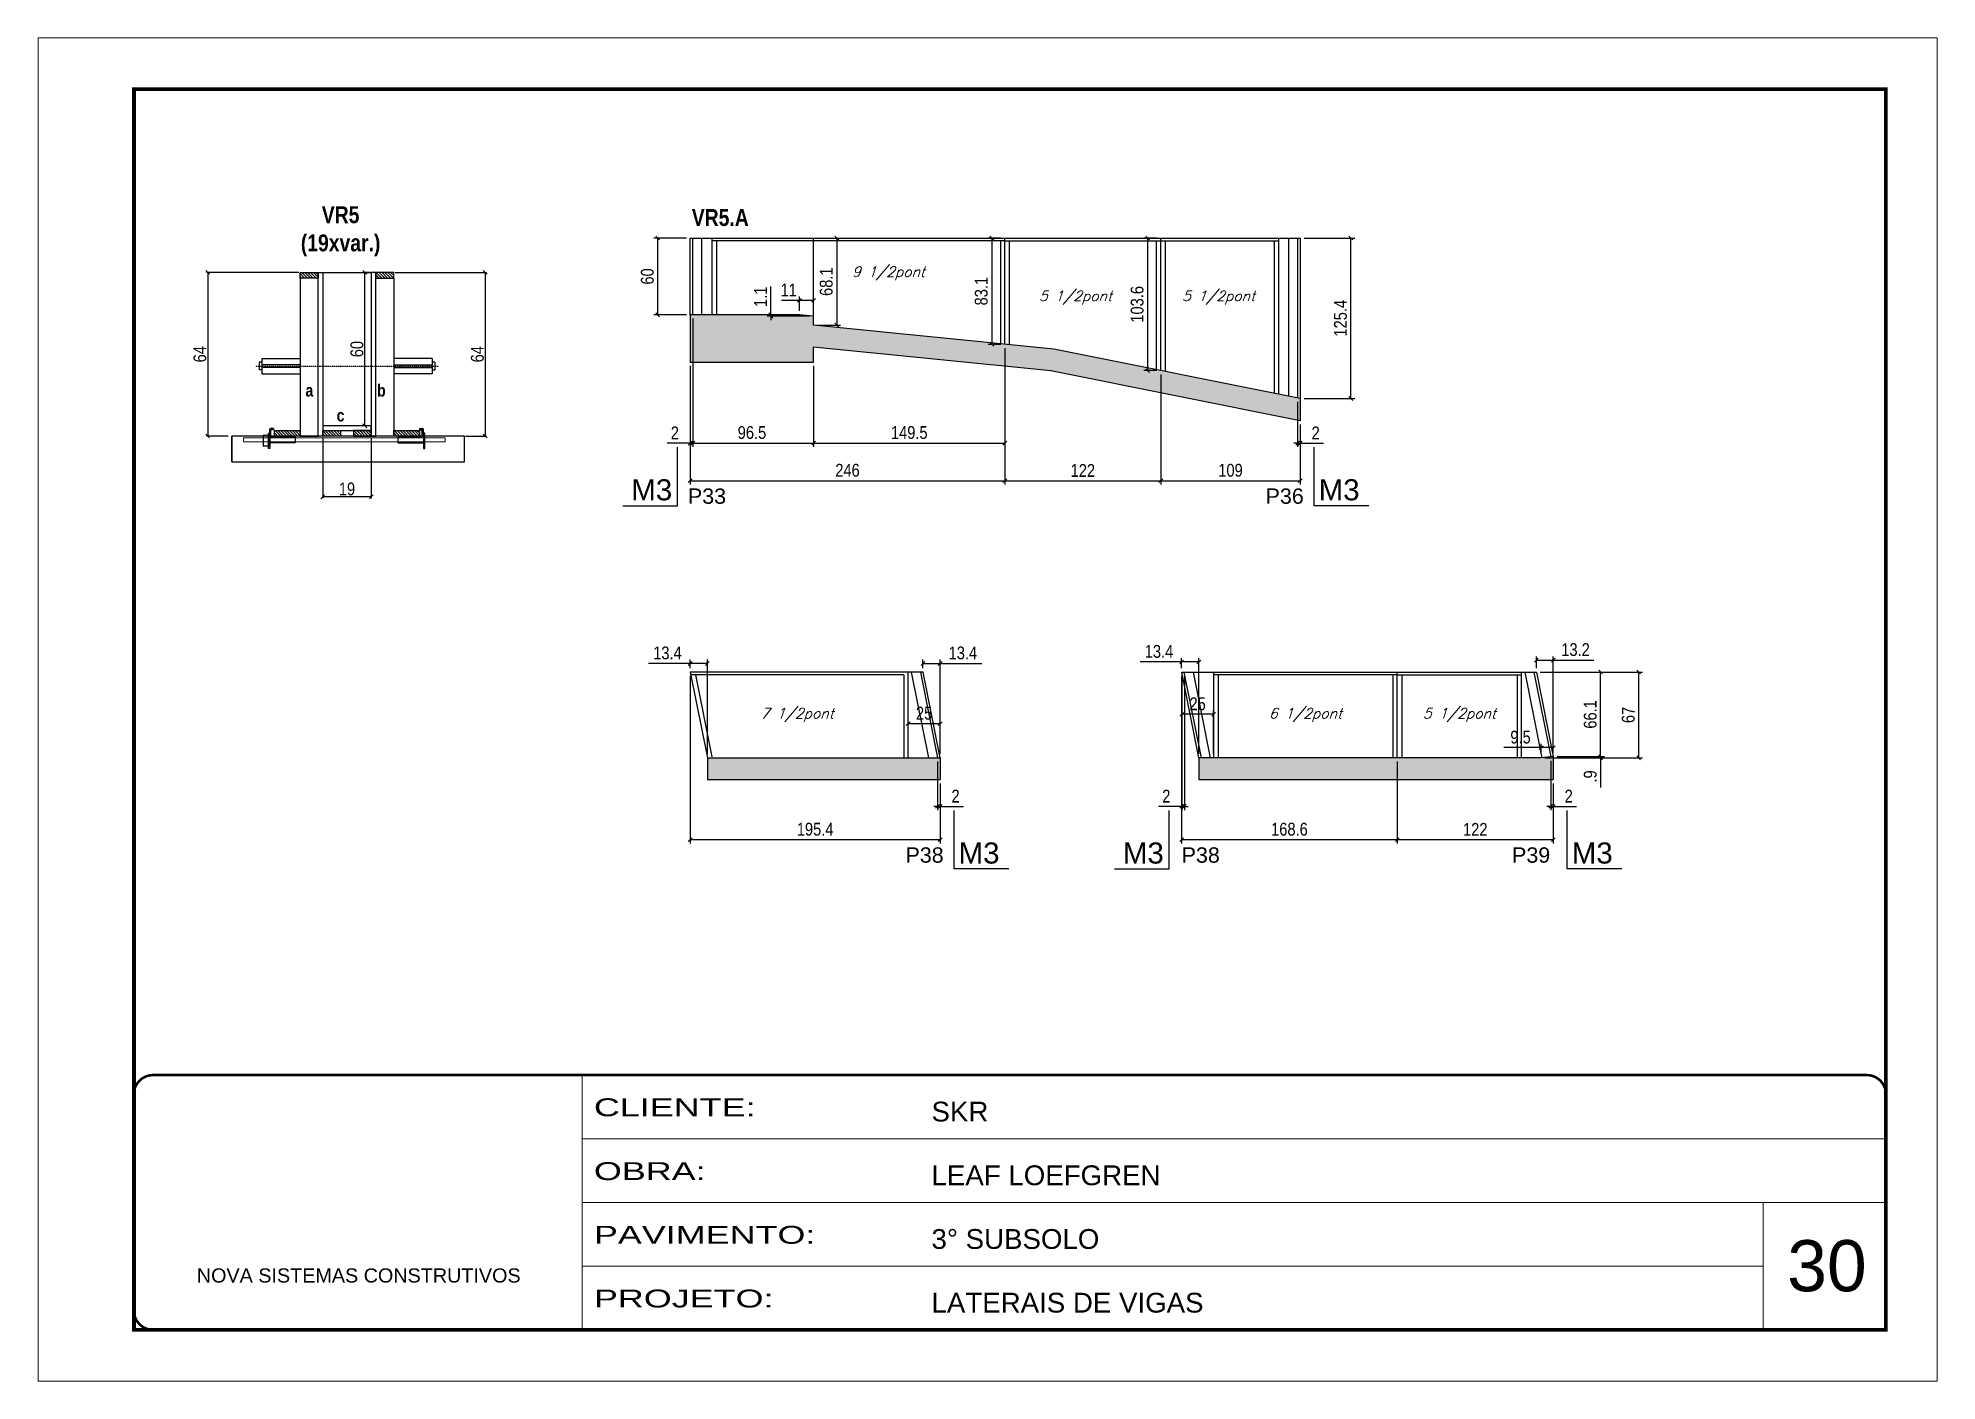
# Model space of a CAD drawing. Extents: x 3309 to 9590, y -2522 to 15424.
# Drawn here: x 4908 to 6393, y 5518 to 6568 of the extents above; entities that cross this region are included whole.
import ezdxf

# ---------------------------------------------------------------- set-up
doc = ezdxf.new("R2010")
doc.units = 0
for name, pattern in [('CONTINUO', [0]), ('DASHED', [0.75, 0.5, -0.25]), ('HIDDEN', [0.375, 0.25, -0.125])]:
    doc.linetypes.add(name, pattern=pattern)
for name, color, linetype in [('5', 5, 'Continuous'), ('barrote', 251, 'Continuous'), ('COTA', 241, 'Continuous'), ('detalhes', 4, 'Continuous'), ('NOMENCLATURA', 7, 'Continuous'), ('Painéis', 200, 'Continuous'), ('presilha', 1, 'Continuous'), ('SARR_2.2x10', 60, 'Continuous'), ('SARR_2.2x7', 40, 'Continuous'), ('SARR_3.5x7', 81, 'Continuous'), ('TENSOR', 3, 'Continuous'), ('texto', 7, 'Continuous')]:
    doc.layers.add(name, color=color, linetype=linetype)
for name, color, linetype, lineweight in [('CARIMBO', 255, 'Continuous', 9), ('CONCRETO', 251, 'Continuous', 25), ('Folhas', 255, 'Continuous', 9), ('SARRAFO DE PRESSAO', 251, 'DASHED', 9), ('SCO-___-LAJ', 2, 'Continuous', 0)]:
    doc.layers.add(name, color=color, linetype=linetype, lineweight=lineweight)
doc.styles.add('ARIAL', font='arial.ttf')
doc.styles.add('COTA TECNICA', font='techl___.ttf', dxfattribs={"height": 10})
doc.styles.add('COTA TECNICA 2X', font='techl___.ttf', dxfattribs={"height": 10})
doc.styles.add('Romans', font='romans.shx')
doc.styles.get("Standard").update_dxf_attribs({"font": 'arial.ttf'})
doc.styles.add('TECNICA', font='techb___.ttf', dxfattribs={"height": 10})
doc.styles.add('Tecnologia', font='')
doc.styles.get('Tecnologia').set_extended_font_data('Forgotten Futurist')
doc.dimstyles.new('PAINEL', dxfattribs={"dimtxt": 10, "dimasz": 3, "dimexe": 3, "dimexo": 3, "dimgap": 3, "dimtad": 1, "dimdec": 1, "dimzin": 12, "dimdsep": 46, "dimtxsty": 'COTA TECNICA', "dimblk1": 'OBLIQUE', "dimblk2": 'OBLIQUE', "dimsah": 1, "dimcen": 0.9, "dimclrd": 4, "dimclre": 4, "dimclrt": 240, "dimadec": 1, "dimazin": 3, "dimtfac": 1, "dimtdec": 1, "dimtmove": 0, "dimatfit": 3, "dimfxl": 1, "dimtolj": 1, "dimtzin": 12, "dimarcsym": 0})
doc.dimstyles.new('SECAO', dxfattribs={"dimscale": 0.333333, "dimtxt": 5, "dimasz": 9, "dimexe": 3, "dimexo": 3, "dimgap": 3, "dimtad": 1, "dimdec": 1, "dimlfac": 0.5, "dimzin": 12, "dimdsep": 46, "dimtxsty": 'COTA TECNICA 2X', "dimblk1": 'OBLIQUE', "dimblk2": 'OBLIQUE', "dimsah": 1, "dimcen": 0.9, "dimclrd": 4, "dimclre": 4, "dimclrt": 240, "dimadec": 1, "dimazin": 3, "dimtfac": 1, "dimtdec": 1, "dimtmove": 0, "dimatfit": 3, "dimfxl": 1, "dimtolj": 1, "dimtzin": 12, "dimarcsym": 0})
pattern_1 = [(135, (38366.0573, -117255.614), (-1.122532015, -1.122532015), [])]

msp = doc.modelspace()

# ---------------------------------------------------------------- texts
at = {"layer": '5', "linetype": 'Continuous'}
for s, p in [('P33', (5416.11, 6203.65)), ('P36', (5867.85, 6203.65)), ('P38', (5586.28, 5923.05)), ('P38', (5802.22, 5923.05)), ('P39', (6060.57, 5923.05))]:
    msp.add_text(s, height=12, rotation=0.00004, dxfattribs=at).set_placement(p)
at = {"layer": 'CARIMBO', "style": 'ARIAL'}
msp.add_text('30', height=40, dxfattribs=at).set_placement((6275.73, 5587.98))
at = {"layer": 'detalhes', "style": 'TECNICA'}
for s, p in [('b', (5173.02, 6287.53)), ('a', (5117.04, 6287.54)), ('c', (5141.41, 6268.03))]:
    msp.add_text(s, height=9.6, dxfattribs=at).set_placement(p)
at = {"layer": 'NOMENCLATURA', "style": 'TECNICA'}
msp.add_text('VR5.A', height=13.2, dxfattribs=at).set_placement((5419.15, 6420.86))
at = {"layer": 'NOMENCLATURA', "linetype": 'Continuous'}
for p in [(5371.83, 6206.36), (5909.33, 6206.36), (5627.76, 5922.38), (5756.22, 5922.38), (6107.25, 5922.38)]:
    msp.add_text('M3', height=16.5, dxfattribs=at).set_placement(p)
at = {"layer": 'NOMENCLATURA', "insert": (5144.52, 6436.25), "char_height": 13.2, "attachment_point": 2, "style": 'TECNICA'}
msp.add_mtext_dynamic_manual_height_columns('VR5\\P(19xvar.)', width=300.2766, gutter_width=1, heights=[0], dxfattribs=at)
at = {"layer": 'texto', "color": 2, "char_height": 8, "attachment_point": 5, "style": 'Romans'}
for s, insert in [('{\\Q19;\\C256;9 1/2pont}', (5572.91, 6383.78)), ('{\\Q19;\\C256;5 1/2pont}', (5719.16, 6364.9)), ('{\\Q19;\\C256;5 1/2pont}', (5831.02, 6364.9)), ('{\\Q19;\\C256;7 1/2pont}', (5501.52, 6038.56)), ('{\\Q19;\\C256;6 1/2pont}', (5899.02, 6038.56)), ('{\\Q19;\\C256;5 1/2pont}', (6019.41, 6038.56))]:
    msp.add_mtext(s, dxfattribs=dict(at, insert=insert))

# ---------------------------------------------------------------- blocks, each defined once
blk = doc.blocks.new('9999999999')
at = {"color": 30, "linetype": 'CONTINUO'}
for p, q in [((98564.6, 34230.2), (98564.6, 34429.4)), ((98564.6, 34379.6), (99584, 34379.6)), ((98564.6, 34329.8), (99488, 34329.8)), ((99584, 34329.8), (99488, 34329.8)), ((99488, 34329.8), (99488, 34230.2)), ((98564.6, 34280), (99488, 34280))]:
    blk.add_line(p, q, dxfattribs=at)
at = {"color": 30, "linetype": 'CONTINUO', "const_width": 2}
blk.add_lwpolyline([(99584, 34230.2), (99584, 34414.4, 0.414214), (99569, 34429.4), (98229, 34429.4, 0.414214), (98214, 34414.4), (98214, 34245.2, 0.414214), (98229, 34230.2), (99584, 34230.2)], format="xyb", dxfattribs=at)
at = {"layer": 'Folhas'}
blk.add_lwpolyline([(98139, 34190.2), (99624, 34190.2), (99624, 35240.2), (98139, 35240.2)], close=True, dxfattribs=at)
at = {"layer": 'Folhas', "color": 30, "const_width": 3}
blk.add_lwpolyline([(98214, 34230.2), (99584, 34230.2), (99584, 35200.2), (98214, 35200.2)], close=True, dxfattribs=at)
at = {"color": 7, "linetype": 'Continuous', "ltscale": 5, "style": 'ARIAL'}
for s, height, p in [('SKR', 15.48, (98837.7, 34393.1)), ('LEAF LOEFGREN', 15.483, (98837.7, 34343.3)), ('3° SUBSOLO', 15.48, (98837.7, 34293.5)), ('NOVA SISTEMAS CONSTRUTIVOS', 11.059, (98263.2, 34267.2)), ('LATERAIS DE VIGAS', 15.483, (98837.7, 34243.7))]:
    blk.add_text(s, height=height, dxfattribs=at).set_placement(p)
at = {"layer": 'Folhas', "color": 7, "style": 'Tecnologia', "width": 1.5}
for s, p in [('CLIENTE:', (98573.7, 34397.2)), ('OBRA:', (98573.7, 34347.3)), ('PAVIMENTO:', (98573.7, 34297.5)), ('PROJETO:', (98573.7, 34247.7))]:
    blk.add_text(s, height=14, dxfattribs=at).set_placement(p)
blk = doc.blocks.new('_Oblique')
at = {"color": 0, "linetype": 'ByBlock', "lineweight": -2}
blk.add_line((-0.5, -0.5), (0.5, 0.5), dxfattribs=at)
blk = doc.blocks.new('*D946')
at = {"layer": 'COTA', "color": 4, "lineweight": -2, "transparency": 16777216}
for p, q in [((5130.5, 6255.6), (5130.5, 6208.1)), ((5168.5, 6255.6), (5168.5, 6208.1)), ((5168.5, 6209.1), (5130.5, 6209.1))]:
    blk.add_line(p, q, dxfattribs=at)
at = {"layer": 'Defpoints', "color": 0, "transparency": 16777216}
for p in [(5130.5, 6256.6), (5168.5, 6256.6), (5130.5, 6209.1)]:
    blk.add_point(p, dxfattribs=at)
at = {"layer": 'COTA', "color": 4, "lineweight": -2, "transparency": 16777216, "xscale": 3, "yscale": 3, "zscale": 3, "rotation": 180}
blk.add_blockref('_Oblique', (5130.5, 6209.1), dxfattribs=at)
at = {"layer": 'COTA', "color": 4, "lineweight": -2, "transparency": 16777216, "xscale": 3, "yscale": 3, "zscale": 3}
blk.add_blockref('_Oblique', (5168.5, 6209.1), dxfattribs=at)
at = {"layer": 'COTA', "color": 240, "transparency": 16777216, "insert": (5149.5, 6215.2), "char_height": 10, "attachment_point": 5, "style": 'COTA TECNICA 2X'}
blk.add_mtext('\\A1;19', dxfattribs=at)
blk = doc.blocks.new('PRESILHA METÁLICA 1')
at = {"layer": 'presilha'}
for p, q in [((0, 13), (6, 13)), ((0, 13), (0, 0)), ((6, 0), (0, 0)), ((6, 15.5), (7.5, 15.5)), ((6, -2.5), (6, 15.5)), ((6, 13), (6, 0)), ((7.5, 10.6), (7.5, 19.9)), ((7.5, 15.5), (7.5, -2.5)), ((37.5, 4.1), (7.5, 4.1)), ((12, 21), (8.6, 21)), ((9, 11.6), (9, 18.9)), ((12, 19.5), (9.6, 19.5)), ((37.5, 11), (9.6, 11)), ((12, 21), (12, 19.5)), ((37.5, 11), (37.5, 4.1)), ((7.5, -2.5), (6, -2.5))]:
    blk.add_line(p, q, dxfattribs=at)
for centre, radius, start, end in [((8.6, 19.9), 1.14, 90, 180), ((9.6, 18.9), 0.57, 90, 180), ((9.6, 11.6), 0.57, 180, 270)]:
    blk.add_arc(centre, radius, start, end, dxfattribs=at)
blk = doc.blocks.new('PRESILHA METÁLICA 2')
at = {"layer": 'presilha'}
for p, q in [((-5.2, 23.5), (-5.2, 22)), ((-5.2, 23.5), (-1.9, 23.5)), ((-0.8, 14.6), (-0.8, 22.4)), ((-30.8, 13.5), (-30.8, 6.6)), ((-30.8, 13.5), (-2.8, 13.5)), ((-30.8, 6.6), (-0.8, 6.6)), ((-5.2, 22), (-2.8, 22)), ((-2.2, 14.1), (-2.2, 21.4)), ((0.8, 18), (-0.8, 18)), ((-0.8, 18), (-0.8, 0)), ((-0.8, 0), (0.8, 0)), ((0.8, 0), (0.8, 18))]:
    blk.add_line(p, q, dxfattribs=at)
for centre, radius, start, end in [((-1.9, 22.4), 1.14, 0, 90), ((-2.8, 21.4), 0.57, 0, 90), ((-2.8, 14.1), 0.57, 270, 0)]:
    blk.add_arc(centre, radius, start, end, dxfattribs=at)
blk = doc.blocks.new('*D947')
at = {"layer": 'COTA', "color": 4, "lineweight": -2, "transparency": 16777216}
for p, q in [((5187.1, 6384.6), (5258.6, 6384.6)), ((5257.6, 6384.6), (5257.6, 6256.6)), ((5242.3, 6256.6), (5258.6, 6256.6))]:
    blk.add_line(p, q, dxfattribs=at)
at = {"layer": 'Defpoints', "color": 0, "transparency": 16777216}
for p in [(5186.1, 6384.6), (5241.3, 6256.6), (5257.6, 6256.6)]:
    blk.add_point(p, dxfattribs=at)
at = {"layer": 'COTA', "color": 4, "lineweight": -2, "transparency": 16777216, "xscale": 3, "yscale": 3, "zscale": 3}
for p, rotation in [((5257.6, 6384.6), 90), ((5257.6, 6256.6), 270)]:
    blk.add_blockref('_Oblique', p, dxfattribs=dict(at, rotation=rotation))
at = {"layer": 'COTA', "color": 240, "transparency": 16777216, "insert": (5251.5, 6320.6), "char_height": 10, "attachment_point": 5, "rotation": 90, "style": 'COTA TECNICA 2X'}
blk.add_mtext('\\A1;64', dxfattribs=at)
blk = doc.blocks.new('*D948')
at = {"layer": 'COTA', "color": 4, "lineweight": -2, "transparency": 16777216}
for p, q in [((5111.9, 6384.6), (5039.6, 6384.6)), ((5040.6, 6384.6), (5040.6, 6256.6)), ((5056.7, 6256.6), (5039.6, 6256.6))]:
    blk.add_line(p, q, dxfattribs=at)
at = {"layer": 'Defpoints', "color": 0, "transparency": 16777216}
for p in [(5112.9, 6384.6), (5040.6, 6256.6), (5057.7, 6256.6)]:
    blk.add_point(p, dxfattribs=at)
at = {"layer": 'COTA', "color": 4, "lineweight": -2, "transparency": 16777216, "xscale": 3, "yscale": 3, "zscale": 3}
for p, rotation in [((5040.6, 6384.6), 90), ((5040.6, 6256.6), 270)]:
    blk.add_blockref('_Oblique', p, dxfattribs=dict(at, rotation=rotation))
at = {"layer": 'COTA', "color": 240, "transparency": 16777216, "insert": (5034.5, 6320.6), "char_height": 10, "attachment_point": 5, "rotation": 90, "style": 'COTA TECNICA 2X'}
blk.add_mtext('\\A1;64', dxfattribs=at)
blk = doc.blocks.new('*D949')
at = {"layer": 'COTA', "color": 4, "lineweight": -2, "transparency": 16777216}
for p, q in [((5167.5, 6384.6), (5162.4, 6384.6)), ((5163.4, 6264.6), (5163.4, 6384.6)), ((5167.5, 6264.6), (5162.4, 6264.6))]:
    blk.add_line(p, q, dxfattribs=at)
at = {"layer": 'Defpoints', "color": 0, "transparency": 16777216}
for p in [(5163.4, 6384.6), (5168.5, 6384.6), (5168.5, 6264.6)]:
    blk.add_point(p, dxfattribs=at)
at = {"layer": 'COTA', "color": 4, "lineweight": -2, "transparency": 16777216, "xscale": 3, "yscale": 3, "zscale": 3}
for p, rotation in [((5163.4, 6384.6), 90), ((5163.4, 6264.6), 270)]:
    blk.add_blockref('_Oblique', p, dxfattribs=dict(at, rotation=rotation))
at = {"layer": 'COTA', "color": 240, "transparency": 16777216, "insert": (5157.3, 6324.6), "char_height": 10, "attachment_point": 5, "rotation": 90, "style": 'COTA TECNICA 2X'}
blk.add_mtext('\\A1;60', dxfattribs=at)
blk = doc.blocks.new('*D950')
at = {"layer": 'COTA', "color": 4, "lineweight": -2, "transparency": 16777216}
for p, q in [((5417.9, 6311.4), (5417.9, 6218.7)), ((5663.9, 6325.3), (5663.9, 6218.7)), ((5417.9, 6221.7), (5663.9, 6221.7))]:
    blk.add_line(p, q, dxfattribs=at)
at = {"layer": 'Defpoints', "color": 0, "transparency": 16777216}
for p in [(5663.9, 6328.3), (5417.9, 6314.4), (5663.9, 6221.7)]:
    blk.add_point(p, dxfattribs=at)
at = {"layer": 'COTA', "color": 4, "lineweight": -2, "transparency": 16777216, "xscale": 3, "yscale": 3, "zscale": 3, "rotation": 180}
blk.add_blockref('_Oblique', (5417.9, 6221.7), dxfattribs=at)
at = {"layer": 'COTA', "color": 4, "lineweight": -2, "transparency": 16777216, "xscale": 3, "yscale": 3, "zscale": 3}
blk.add_blockref('_Oblique', (5663.9, 6221.7), dxfattribs=at)
at = {"layer": 'COTA', "color": 240, "transparency": 16777216, "insert": (5540.9, 6229.8), "char_height": 10, "attachment_point": 5, "style": 'COTA TECNICA'}
blk.add_mtext('\\A1;246', dxfattribs=at)
blk = doc.blocks.new('*D951')
at = {"layer": 'COTA', "color": 4, "lineweight": -2, "transparency": 16777216}
for p, q in [((5785.9, 6304.8), (5785.9, 6218.7)), ((5894.9, 6265.6), (5894.9, 6218.7)), ((5785.9, 6221.7), (5894.9, 6221.7))]:
    blk.add_line(p, q, dxfattribs=at)
at = {"layer": 'Defpoints', "color": 0, "transparency": 16777216}
for p in [(5785.9, 6307.8), (5894.9, 6268.6), (5894.9, 6221.7)]:
    blk.add_point(p, dxfattribs=at)
at = {"layer": 'COTA', "color": 4, "lineweight": -2, "transparency": 16777216, "xscale": 3, "yscale": 3, "zscale": 3, "rotation": 180}
blk.add_blockref('_Oblique', (5785.9, 6221.7), dxfattribs=at)
at = {"layer": 'COTA', "color": 4, "lineweight": -2, "transparency": 16777216, "xscale": 3, "yscale": 3, "zscale": 3}
blk.add_blockref('_Oblique', (5894.9, 6221.7), dxfattribs=at)
at = {"layer": 'COTA', "color": 240, "transparency": 16777216, "insert": (5840.4, 6229.8), "char_height": 10, "attachment_point": 5, "style": 'COTA TECNICA'}
blk.add_mtext('\\A1;109', dxfattribs=at)
blk = doc.blocks.new('*D952')
at = {"layer": 'COTA', "color": 4, "lineweight": -2, "transparency": 16777216}
for p, q in [((5663.9, 6325.3), (5663.9, 6218.7)), ((5785.9, 6304.8), (5785.9, 6218.7)), ((5663.9, 6221.7), (5785.9, 6221.7))]:
    blk.add_line(p, q, dxfattribs=at)
at = {"layer": 'Defpoints', "color": 0, "transparency": 16777216}
for p in [(5663.9, 6328.3), (5785.9, 6307.8), (5785.9, 6221.7)]:
    blk.add_point(p, dxfattribs=at)
at = {"layer": 'COTA', "color": 4, "lineweight": -2, "transparency": 16777216, "xscale": 3, "yscale": 3, "zscale": 3, "rotation": 180}
blk.add_blockref('_Oblique', (5663.9, 6221.7), dxfattribs=at)
at = {"layer": 'COTA', "color": 4, "lineweight": -2, "transparency": 16777216, "xscale": 3, "yscale": 3, "zscale": 3}
blk.add_blockref('_Oblique', (5785.9, 6221.7), dxfattribs=at)
at = {"layer": 'COTA', "color": 240, "transparency": 16777216, "insert": (5724.9, 6229.7), "char_height": 10, "attachment_point": 5, "style": 'COTA TECNICA'}
blk.add_mtext('\\A1;122', dxfattribs=at)
blk = doc.blocks.new('*D953')
at = {"layer": 'COTA', "color": 4, "lineweight": -2, "transparency": 16777216}
for p, q in [((5419.9, 6348.4), (5419.9, 6248.1)), ((5417.9, 6311.4), (5417.9, 6248.1)), ((5417.9, 6251.1), (5399.8, 6251.1)), ((5419.9, 6251.1), (5417.9, 6251.1)), ((5419.9, 6251.1), (5422.9, 6251.1))]:
    blk.add_line(p, q, dxfattribs=at)
at = {"layer": 'Defpoints', "color": 0, "transparency": 16777216}
for p in [(5419.9, 6351.4), (5417.9, 6314.4), (5417.9, 6251.1)]:
    blk.add_point(p, dxfattribs=at)
at = {"layer": 'COTA', "color": 4, "lineweight": -2, "transparency": 16777216, "xscale": 3, "yscale": 3, "zscale": 3}
blk.add_blockref('_Oblique', (5417.9, 6251.1), dxfattribs=at)
at = {"layer": 'COTA', "color": 4, "lineweight": -2, "transparency": 16777216, "xscale": 3, "yscale": 3, "zscale": 3, "rotation": 180}
blk.add_blockref('_Oblique', (5419.9, 6251.1), dxfattribs=at)
at = {"layer": 'COTA', "color": 240, "transparency": 16777216, "insert": (5405.9, 6259.1), "char_height": 10, "attachment_point": 5, "style": 'COTA TECNICA'}
blk.add_mtext('\\A1;2', dxfattribs=at)
blk = doc.blocks.new('*D954')
at = {"layer": 'COTA', "color": 4, "lineweight": -2, "transparency": 16777216}
for p, q in [((5417.9, 6311.4), (5417.9, 6248.1)), ((5514.4, 6311.4), (5514.4, 6248.1)), ((5417.9, 6251.1), (5514.4, 6251.1))]:
    blk.add_line(p, q, dxfattribs=at)
at = {"layer": 'Defpoints', "color": 0, "transparency": 16777216}
for p in [(5417.9, 6314.4), (5514.4, 6314.4), (5514.4, 6251.1)]:
    blk.add_point(p, dxfattribs=at)
at = {"layer": 'COTA', "color": 4, "lineweight": -2, "transparency": 16777216, "xscale": 3, "yscale": 3, "zscale": 3, "rotation": 180}
blk.add_blockref('_Oblique', (5417.9, 6251.1), dxfattribs=at)
at = {"layer": 'COTA', "color": 4, "lineweight": -2, "transparency": 16777216, "xscale": 3, "yscale": 3, "zscale": 3}
blk.add_blockref('_Oblique', (5514.4, 6251.1), dxfattribs=at)
at = {"layer": 'COTA', "color": 240, "transparency": 16777216, "insert": (5466.2, 6259.3), "char_height": 10, "attachment_point": 5, "style": 'COTA TECNICA'}
blk.add_mtext('\\A1;96.5', dxfattribs=at)
blk = doc.blocks.new('*D955')
at = {"layer": 'COTA', "color": 4, "lineweight": -2, "transparency": 16777216}
for p, q in [((5514.4, 6311.4), (5514.4, 6248.1)), ((5663.9, 6325.3), (5663.9, 6248.1)), ((5514.4, 6251.1), (5663.9, 6251.1))]:
    blk.add_line(p, q, dxfattribs=at)
at = {"layer": 'Defpoints', "color": 0, "transparency": 16777216}
for p in [(5663.9, 6328.3), (5514.4, 6314.4), (5663.9, 6251.1)]:
    blk.add_point(p, dxfattribs=at)
at = {"layer": 'COTA', "color": 4, "lineweight": -2, "transparency": 16777216, "xscale": 3, "yscale": 3, "zscale": 3, "rotation": 180}
blk.add_blockref('_Oblique', (5514.4, 6251.1), dxfattribs=at)
at = {"layer": 'COTA', "color": 4, "lineweight": -2, "transparency": 16777216, "xscale": 3, "yscale": 3, "zscale": 3}
blk.add_blockref('_Oblique', (5663.9, 6251.1), dxfattribs=at)
at = {"layer": 'COTA', "color": 240, "transparency": 16777216, "insert": (5589.2, 6259.3), "char_height": 10, "attachment_point": 5, "style": 'COTA TECNICA'}
blk.add_mtext('\\A1;149.5', dxfattribs=at)
blk = doc.blocks.new('*D956')
at = {"layer": 'COTA', "color": 4, "lineweight": -2, "transparency": 16777216}
for p, q in [((5414.9, 6411.4), (5389.5, 6411.4)), ((5392.5, 6351.4), (5392.5, 6411.4)), ((5414.9, 6351.4), (5389.5, 6351.4))]:
    blk.add_line(p, q, dxfattribs=at)
at = {"layer": 'Defpoints', "color": 0, "transparency": 16777216}
for p in [(5392.5, 6411.4), (5417.9, 6411.4), (5417.9, 6351.4)]:
    blk.add_point(p, dxfattribs=at)
at = {"layer": 'COTA', "color": 4, "lineweight": -2, "transparency": 16777216, "xscale": 3, "yscale": 3, "zscale": 3}
for p, rotation in [((5392.5, 6411.4), 90), ((5392.5, 6351.4), 270)]:
    blk.add_blockref('_Oblique', p, dxfattribs=dict(at, rotation=rotation))
at = {"layer": 'COTA', "color": 240, "transparency": 16777216, "insert": (5384.4, 6381.4), "char_height": 10, "attachment_point": 5, "rotation": 90, "style": 'COTA TECNICA'}
blk.add_mtext('\\A1;60', dxfattribs=at)
blk = doc.blocks.new('*D957')
at = {"layer": 'COTA', "color": 4, "lineweight": -2, "transparency": 16777216}
for p, q in [((5503.4, 6362.7), (5489.3, 6362.7)), ((5503.4, 6354.4), (5503.4, 6365.7)), ((5514.4, 6362.7), (5503.4, 6362.7)), ((5514.4, 6353.3), (5514.4, 6365.7))]:
    blk.add_line(p, q, dxfattribs=at)
at = {"layer": 'Defpoints', "color": 0, "transparency": 16777216}
for p in [(5503.4, 6362.7), (5503.4, 6351.4), (5514.4, 6350.3)]:
    blk.add_point(p, dxfattribs=at)
at = {"layer": 'COTA', "color": 4, "lineweight": -2, "transparency": 16777216, "xscale": 3, "yscale": 3, "zscale": 3, "rotation": 180}
blk.add_blockref('_Oblique', (5503.4, 6362.7), dxfattribs=at)
at = {"layer": 'COTA', "color": 4, "lineweight": -2, "transparency": 16777216, "xscale": 3, "yscale": 3, "zscale": 3}
blk.add_blockref('_Oblique', (5514.4, 6362.7), dxfattribs=at)
at = {"layer": 'COTA', "color": 240, "transparency": 16777216, "insert": (5494.9, 6370.8), "char_height": 10, "attachment_point": 5, "style": 'COTA TECNICA'}
blk.add_mtext('\\A1;11', dxfattribs=at)
blk = doc.blocks.new('*D958')
at = {"layer": 'COTA', "color": 4, "lineweight": -2, "transparency": 16777216}
for p, q in [((5481, 6351.4), (5481, 6373.6)), ((5500.4, 6351.4), (5478, 6351.4)), ((5511.4, 6350.3), (5478, 6350.3)), ((5481, 6350.3), (5481, 6351.4)), ((5481, 6350.3), (5481, 6347.3))]:
    blk.add_line(p, q, dxfattribs=at)
at = {"layer": 'Defpoints', "color": 0, "transparency": 16777216}
for p in [(5481, 6351.4), (5503.4, 6351.4), (5514.4, 6350.3)]:
    blk.add_point(p, dxfattribs=at)
at = {"layer": 'COTA', "color": 4, "lineweight": -2, "transparency": 16777216, "xscale": 3, "yscale": 3, "zscale": 3}
for p, rotation in [((5481, 6351.4), 270), ((5481, 6350.3), 90)]:
    blk.add_blockref('_Oblique', p, dxfattribs=dict(at, rotation=rotation))
at = {"layer": 'COTA', "color": 240, "transparency": 16777216, "insert": (5472.9, 6365.5), "char_height": 10, "attachment_point": 5, "rotation": 90, "style": 'COTA TECNICA'}
blk.add_mtext('\\A1;1.1', dxfattribs=at)
blk = doc.blocks.new('*D959')
at = {"layer": 'COTA', "color": 4, "lineweight": -2, "transparency": 16777216}
for p, q in [((5517.4, 6411.4), (5535.5, 6411.4)), ((5532.5, 6411.4), (5532.5, 6343.3)), ((5517.4, 6343.3), (5535.5, 6343.3))]:
    blk.add_line(p, q, dxfattribs=at)
at = {"layer": 'Defpoints', "color": 0, "transparency": 16777216}
for p in [(5514.4, 6411.4), (5514.4, 6343.3), (5532.5, 6343.3)]:
    blk.add_point(p, dxfattribs=at)
at = {"layer": 'COTA', "color": 4, "lineweight": -2, "transparency": 16777216, "xscale": 3, "yscale": 3, "zscale": 3}
for p, rotation in [((5532.5, 6411.4), 90), ((5532.5, 6343.3), 270)]:
    blk.add_blockref('_Oblique', p, dxfattribs=dict(at, rotation=rotation))
at = {"layer": 'COTA', "color": 240, "transparency": 16777216, "insert": (5524.3, 6377.3), "char_height": 10, "attachment_point": 5, "rotation": 90, "style": 'COTA TECNICA'}
blk.add_mtext('\\A1;68.1', dxfattribs=at)
blk = doc.blocks.new('*D960')
at = {"layer": 'COTA', "color": 4, "lineweight": -2, "transparency": 16777216}
for p, q in [((5660.9, 6411.4), (5650.8, 6411.4)), ((5653.8, 6411.4), (5653.8, 6328.3)), ((5660.9, 6328.3), (5650.8, 6328.3))]:
    blk.add_line(p, q, dxfattribs=at)
at = {"layer": 'Defpoints', "color": 0, "transparency": 16777216}
for p in [(5663.9, 6411.4), (5653.8, 6328.3), (5663.9, 6328.3)]:
    blk.add_point(p, dxfattribs=at)
at = {"layer": 'COTA', "color": 4, "lineweight": -2, "transparency": 16777216, "xscale": 3, "yscale": 3, "zscale": 3}
for p, rotation in [((5653.8, 6411.4), 90), ((5653.8, 6328.3), 270)]:
    blk.add_blockref('_Oblique', p, dxfattribs=dict(at, rotation=rotation))
at = {"layer": 'COTA', "color": 240, "transparency": 16777216, "insert": (5645.5, 6369.9), "char_height": 10, "attachment_point": 5, "rotation": 90, "style": 'COTA TECNICA'}
blk.add_mtext('\\A1;83.1', dxfattribs=at)
blk = doc.blocks.new('*D961')
at = {"layer": 'COTA', "color": 4, "lineweight": -2, "transparency": 16777216}
for p, q in [((5782.9, 6411.4), (5772.6, 6411.4)), ((5775.6, 6411.4), (5775.6, 6307.8)), ((5782.9, 6307.8), (5772.6, 6307.8))]:
    blk.add_line(p, q, dxfattribs=at)
at = {"layer": 'Defpoints', "color": 0, "transparency": 16777216}
for p in [(5785.9, 6411.4), (5775.6, 6307.8), (5785.9, 6307.8)]:
    blk.add_point(p, dxfattribs=at)
at = {"layer": 'COTA', "color": 4, "lineweight": -2, "transparency": 16777216, "xscale": 3, "yscale": 3, "zscale": 3}
for p, rotation in [((5775.6, 6411.4), 90), ((5775.6, 6307.8), 270)]:
    blk.add_blockref('_Oblique', p, dxfattribs=dict(at, rotation=rotation))
at = {"layer": 'COTA', "color": 240, "transparency": 16777216, "insert": (5767.4, 6359.6), "char_height": 10, "attachment_point": 5, "rotation": 90, "style": 'COTA TECNICA'}
blk.add_mtext('\\A1;103.6', dxfattribs=at)
blk = doc.blocks.new('*D962')
at = {"layer": 'COTA', "color": 4, "lineweight": -2, "transparency": 16777216}
for p, q in [((5897.9, 6411.4), (5937.5, 6411.4)), ((5934.5, 6286), (5934.5, 6411.4)), ((5897.9, 6286), (5937.5, 6286))]:
    blk.add_line(p, q, dxfattribs=at)
at = {"layer": 'Defpoints', "color": 0, "transparency": 16777216}
for p in [(5894.9, 6411.4), (5934.5, 6411.4), (5894.9, 6286)]:
    blk.add_point(p, dxfattribs=at)
at = {"layer": 'COTA', "color": 4, "lineweight": -2, "transparency": 16777216, "xscale": 3, "yscale": 3, "zscale": 3}
for p, rotation in [((5934.5, 6411.4), 90), ((5934.5, 6286), 270)]:
    blk.add_blockref('_Oblique', p, dxfattribs=dict(at, rotation=rotation))
at = {"layer": 'COTA', "color": 240, "transparency": 16777216, "insert": (5926.4, 6348.7), "char_height": 10, "attachment_point": 5, "rotation": 90, "style": 'COTA TECNICA'}
blk.add_mtext('\\A1;125.4', dxfattribs=at)
blk = doc.blocks.new('*D963')
at = {"layer": 'COTA', "color": 4, "lineweight": -2, "transparency": 16777216}
for p, q in [((5892.9, 6283.4), (5892.9, 6248.1)), ((5894.9, 6265.6), (5894.9, 6248.1)), ((5892.9, 6251.1), (5889.9, 6251.1)), ((5892.9, 6251.1), (5894.9, 6251.1)), ((5894.9, 6251.1), (5913, 6251.1))]:
    blk.add_line(p, q, dxfattribs=at)
at = {"layer": 'Defpoints', "color": 0, "transparency": 16777216}
for p in [(5892.9, 6286.4), (5894.9, 6268.6), (5894.9, 6251.1)]:
    blk.add_point(p, dxfattribs=at)
at = {"layer": 'COTA', "color": 4, "lineweight": -2, "transparency": 16777216, "xscale": 3, "yscale": 3, "zscale": 3}
blk.add_blockref('_Oblique', (5892.9, 6251.1), dxfattribs=at)
at = {"layer": 'COTA', "color": 4, "lineweight": -2, "transparency": 16777216, "xscale": 3, "yscale": 3, "zscale": 3, "rotation": 180}
blk.add_blockref('_Oblique', (5894.9, 6251.1), dxfattribs=at)
at = {"layer": 'COTA', "color": 240, "transparency": 16777216, "insert": (5907, 6259.1), "char_height": 10, "attachment_point": 5, "style": 'COTA TECNICA'}
blk.add_mtext('\\A1;2', dxfattribs=at)
blk = doc.blocks.new('*D964')
at = {"layer": 'COTA', "color": 4, "lineweight": -2, "transparency": 16777216}
for p, q in [((5802.2, 6080), (5769.7, 6080)), ((5802.2, 6075.1), (5802.2, 6083)), ((5815.6, 6080), (5802.2, 6080)), ((5815.6, 6008.1), (5815.6, 6083))]:
    blk.add_line(p, q, dxfattribs=at)
at = {"layer": 'Defpoints', "color": 0, "transparency": 16777216}
for p in [(5802.2, 6080), (5802.2, 6072.1), (5815.6, 6005.1)]:
    blk.add_point(p, dxfattribs=at)
at = {"layer": 'COTA', "color": 4, "lineweight": -2, "transparency": 16777216, "xscale": 3, "yscale": 3, "zscale": 3, "rotation": 180}
blk.add_blockref('_Oblique', (5802.2, 6080), dxfattribs=at)
at = {"layer": 'COTA', "color": 4, "lineweight": -2, "transparency": 16777216, "xscale": 3, "yscale": 3, "zscale": 3}
blk.add_blockref('_Oblique', (5815.6, 6080), dxfattribs=at)
at = {"layer": 'COTA', "color": 240, "transparency": 16777216, "insert": (5784.5, 6088.2), "char_height": 10, "attachment_point": 5, "style": 'COTA TECNICA'}
blk.add_mtext('\\A1;13.4', dxfattribs=at)
blk = doc.blocks.new('*D965')
at = {"layer": 'COTA', "color": 4, "lineweight": -2, "transparency": 16777216}
for p, q in [((6083.3, 6008.1), (6083.3, 6016)), ((6092.8, 6009), (6092.8, 6016)), ((6083.3, 6013), (6054.2, 6013)), ((6092.8, 6013), (6083.3, 6013))]:
    blk.add_line(p, q, dxfattribs=at)
at = {"layer": 'Defpoints', "color": 0, "transparency": 16777216}
for p in [(6083.3, 6013), (6083.3, 6005.1), (6092.8, 6006)]:
    blk.add_point(p, dxfattribs=at)
at = {"layer": 'COTA', "color": 4, "lineweight": -2, "transparency": 16777216, "xscale": 3, "yscale": 3, "zscale": 3, "rotation": 180}
blk.add_blockref('_Oblique', (6083.3, 6013), dxfattribs=at)
at = {"layer": 'COTA', "color": 4, "lineweight": -2, "transparency": 16777216, "xscale": 3, "yscale": 3, "zscale": 3}
blk.add_blockref('_Oblique', (6092.8, 6013), dxfattribs=at)
at = {"layer": 'COTA', "color": 240, "transparency": 16777216, "insert": (6067.2, 6021.2), "char_height": 10, "attachment_point": 5, "style": 'COTA TECNICA'}
blk.add_mtext('\\A1;9.5', dxfattribs=at)
blk = doc.blocks.new('*D966')
at = {"layer": 'COTA', "color": 4, "lineweight": -2, "transparency": 16777216}
for p, q in [((6086.3, 6005.1), (6132.8, 6005.1)), ((6095.8, 6006), (6132.8, 6006)), ((6129.8, 6006), (6129.8, 6009)), ((6129.8, 6006), (6129.8, 6005.1)), ((6129.8, 6005.1), (6129.8, 5981.9))]:
    blk.add_line(p, q, dxfattribs=at)
at = {"layer": 'Defpoints', "color": 0, "transparency": 16777216}
for p in [(6083.3, 6005.1), (6092.8, 6006), (6129.8, 6005.1)]:
    blk.add_point(p, dxfattribs=at)
at = {"layer": 'COTA', "color": 4, "lineweight": -2, "transparency": 16777216, "xscale": 3, "yscale": 3, "zscale": 3}
for p, rotation in [((6129.8, 6006), 270), ((6129.8, 6005.1), 90)]:
    blk.add_blockref('_Oblique', p, dxfattribs=dict(at, rotation=rotation))
at = {"layer": 'COTA', "color": 240, "transparency": 16777216, "insert": (6121.7, 5990.5), "char_height": 10, "attachment_point": 5, "rotation": 90, "style": 'COTA TECNICA'}
blk.add_mtext('\\A1;.9', dxfattribs=at)
blk = doc.blocks.new('*D967')
at = {"layer": 'COTA', "color": 4, "lineweight": -2, "transparency": 16777216}
for p, q in [((6082.6, 6072.1), (6162.6, 6072.1)), ((6159.6, 6005.1), (6159.6, 6072.1)), ((6086.3, 6005.1), (6162.6, 6005.1))]:
    blk.add_line(p, q, dxfattribs=at)
at = {"layer": 'Defpoints', "color": 0, "transparency": 16777216}
for p in [(6079.6, 6072.1), (6159.6, 6072.1), (6083.3, 6005.1)]:
    blk.add_point(p, dxfattribs=at)
at = {"layer": 'COTA', "color": 4, "lineweight": -2, "transparency": 16777216, "xscale": 3, "yscale": 3, "zscale": 3}
for p, rotation in [((6159.6, 6072.1), 90), ((6159.6, 6005.1), 270)]:
    blk.add_blockref('_Oblique', p, dxfattribs=dict(at, rotation=rotation))
at = {"layer": 'COTA', "color": 240, "transparency": 16777216, "insert": (6151.5, 6038.6), "char_height": 10, "attachment_point": 5, "rotation": 90, "style": 'COTA TECNICA'}
blk.add_mtext('\\A1;67', dxfattribs=at)
blk = doc.blocks.new('*D968')
at = {"layer": 'COTA', "color": 4, "lineweight": -2, "transparency": 16777216}
for p, q in [((6082.6, 6072.1), (6132.8, 6072.1)), ((6129.8, 6006), (6129.8, 6072.1)), ((6095.8, 6006), (6132.8, 6006))]:
    blk.add_line(p, q, dxfattribs=at)
at = {"layer": 'Defpoints', "color": 0, "transparency": 16777216}
for p in [(6079.6, 6072.1), (6129.8, 6072.1), (6092.8, 6006)]:
    blk.add_point(p, dxfattribs=at)
at = {"layer": 'COTA', "color": 4, "lineweight": -2, "transparency": 16777216, "xscale": 3, "yscale": 3, "zscale": 3}
for p, rotation in [((6129.8, 6072.1), 90), ((6129.8, 6006), 270)]:
    blk.add_blockref('_Oblique', p, dxfattribs=dict(at, rotation=rotation))
at = {"layer": 'COTA', "color": 240, "transparency": 16777216, "insert": (6121.7, 6039), "char_height": 10, "attachment_point": 5, "rotation": 90, "style": 'COTA TECNICA'}
blk.add_mtext('\\A1;66.1', dxfattribs=at)
blk = doc.blocks.new('*D969')
at = {"layer": 'COTA', "color": 4, "lineweight": -2, "transparency": 16777216}
for p, q in [((6079.6, 6075.1), (6079.6, 6084.4)), ((6079.6, 6081.4), (6092.8, 6081.4)), ((6092.8, 6009), (6092.8, 6084.4)), ((6092.8, 6081.4), (6124.6, 6081.4))]:
    blk.add_line(p, q, dxfattribs=at)
at = {"layer": 'Defpoints', "color": 0, "transparency": 16777216}
for p in [(6092.8, 6081.4), (6079.6, 6072.1), (6092.8, 6006)]:
    blk.add_point(p, dxfattribs=at)
at = {"layer": 'COTA', "color": 4, "lineweight": -2, "transparency": 16777216, "xscale": 3, "yscale": 3, "zscale": 3, "rotation": 180}
blk.add_blockref('_Oblique', (6079.6, 6081.4), dxfattribs=at)
at = {"layer": 'COTA', "color": 4, "lineweight": -2, "transparency": 16777216, "xscale": 3, "yscale": 3, "zscale": 3}
blk.add_blockref('_Oblique', (6092.8, 6081.4), dxfattribs=at)
at = {"layer": 'COTA', "color": 240, "transparency": 16777216, "insert": (6110.2, 6089.6), "char_height": 10, "attachment_point": 5, "style": 'COTA TECNICA'}
blk.add_mtext('\\A1;13.2', dxfattribs=at)
blk = doc.blocks.new('*D970')
at = {"layer": 'COTA', "color": 4, "lineweight": -2, "transparency": 16777216}
for p, q in [((5417.9, 6069.1), (5417.9, 5938.1)), ((5613.3, 5985.1), (5613.3, 5938.1)), ((5417.9, 5941.1), (5613.3, 5941.1))]:
    blk.add_line(p, q, dxfattribs=at)
at = {"layer": 'Defpoints', "color": 0, "transparency": 16777216}
for p in [(5417.9, 6072.1), (5613.3, 5988.1), (5613.3, 5941.1)]:
    blk.add_point(p, dxfattribs=at)
at = {"layer": 'COTA', "color": 4, "lineweight": -2, "transparency": 16777216, "xscale": 3, "yscale": 3, "zscale": 3, "rotation": 180}
blk.add_blockref('_Oblique', (5417.9, 5941.1), dxfattribs=at)
at = {"layer": 'COTA', "color": 4, "lineweight": -2, "transparency": 16777216, "xscale": 3, "yscale": 3, "zscale": 3}
blk.add_blockref('_Oblique', (5613.3, 5941.1), dxfattribs=at)
at = {"layer": 'COTA', "color": 240, "transparency": 16777216, "insert": (5515.6, 5949.2), "char_height": 10, "attachment_point": 5, "style": 'COTA TECNICA'}
blk.add_mtext('\\A1;195.4', dxfattribs=at)
blk = doc.blocks.new('*D971')
at = {"layer": 'COTA', "color": 4, "lineweight": -2, "transparency": 16777216}
for p, q in [((5611.3, 6002.1), (5611.3, 5964.1)), ((5613.3, 5985.1), (5613.3, 5964.1)), ((5611.3, 5967.1), (5608.3, 5967.1)), ((5611.3, 5967.1), (5613.3, 5967.1)), ((5613.3, 5967.1), (5631.5, 5967.1))]:
    blk.add_line(p, q, dxfattribs=at)
at = {"layer": 'Defpoints', "color": 0, "transparency": 16777216}
for p in [(5611.3, 6005.1), (5613.3, 5988.1), (5613.3, 5967.1)]:
    blk.add_point(p, dxfattribs=at)
at = {"layer": 'COTA', "color": 4, "lineweight": -2, "transparency": 16777216, "xscale": 3, "yscale": 3, "zscale": 3}
blk.add_blockref('_Oblique', (5611.3, 5967.1), dxfattribs=at)
at = {"layer": 'COTA', "color": 4, "lineweight": -2, "transparency": 16777216, "xscale": 3, "yscale": 3, "zscale": 3, "rotation": 180}
blk.add_blockref('_Oblique', (5613.3, 5967.1), dxfattribs=at)
at = {"layer": 'COTA', "color": 240, "transparency": 16777216, "insert": (5625.4, 5975.1), "char_height": 10, "attachment_point": 5, "style": 'COTA TECNICA'}
blk.add_mtext('\\A1;2', dxfattribs=at)
blk = doc.blocks.new('*D972')
at = {"layer": 'COTA', "color": 4, "lineweight": -2, "transparency": 16777216}
for p, q in [((5417.9, 6078.8), (5385.4, 6078.8)), ((5417.9, 6075.1), (5417.9, 6081.8)), ((5431.3, 6078.8), (5417.9, 6078.8)), ((5431.3, 6008.1), (5431.3, 6081.8))]:
    blk.add_line(p, q, dxfattribs=at)
at = {"layer": 'Defpoints', "color": 0, "transparency": 16777216}
for p in [(5417.9, 6078.8), (5417.9, 6072.1), (5431.3, 6005.1)]:
    blk.add_point(p, dxfattribs=at)
at = {"layer": 'COTA', "color": 4, "lineweight": -2, "transparency": 16777216, "xscale": 3, "yscale": 3, "zscale": 3, "rotation": 180}
blk.add_blockref('_Oblique', (5417.9, 6078.8), dxfattribs=at)
at = {"layer": 'COTA', "color": 4, "lineweight": -2, "transparency": 16777216, "xscale": 3, "yscale": 3, "zscale": 3}
blk.add_blockref('_Oblique', (5431.3, 6078.8), dxfattribs=at)
at = {"layer": 'COTA', "color": 240, "transparency": 16777216, "insert": (5400.1, 6087), "char_height": 10, "attachment_point": 5, "style": 'COTA TECNICA'}
blk.add_mtext('\\A1;13.4', dxfattribs=at)
blk = doc.blocks.new('*D973')
at = {"layer": 'COTA', "color": 4, "lineweight": -2, "transparency": 16777216}
for p, q in [((5599.9, 6075.1), (5599.9, 6081.8)), ((5599.9, 6078.8), (5613.3, 6078.8)), ((5613.3, 6008.1), (5613.3, 6081.8)), ((5613.3, 6078.8), (5645.9, 6078.8))]:
    blk.add_line(p, q, dxfattribs=at)
at = {"layer": 'Defpoints', "color": 0, "transparency": 16777216}
for p in [(5613.3, 6078.8), (5599.9, 6072.1), (5613.3, 6005.1)]:
    blk.add_point(p, dxfattribs=at)
at = {"layer": 'COTA', "color": 4, "lineweight": -2, "transparency": 16777216, "xscale": 3, "yscale": 3, "zscale": 3, "rotation": 180}
blk.add_blockref('_Oblique', (5599.9, 6078.8), dxfattribs=at)
at = {"layer": 'COTA', "color": 4, "lineweight": -2, "transparency": 16777216, "xscale": 3, "yscale": 3, "zscale": 3}
blk.add_blockref('_Oblique', (5613.3, 6078.8), dxfattribs=at)
at = {"layer": 'COTA', "color": 240, "transparency": 16777216, "insert": (5631.1, 6087), "char_height": 10, "attachment_point": 5, "style": 'COTA TECNICA'}
blk.add_mtext('\\A1;13.4', dxfattribs=at)
blk = doc.blocks.new('*D974')
at = {"layer": 'COTA', "color": 4, "lineweight": -2, "transparency": 16777216}
for p, q in [((5588.3, 6008.1), (5588.3, 6034.8)), ((5588.3, 6031.8), (5613.3, 6031.8)), ((5613.3, 6008.1), (5613.3, 6034.8))]:
    blk.add_line(p, q, dxfattribs=at)
at = {"layer": 'Defpoints', "color": 0, "transparency": 16777216}
for p in [(5613.3, 6031.8), (5588.3, 6005.1), (5613.3, 6005.1)]:
    blk.add_point(p, dxfattribs=at)
at = {"layer": 'COTA', "color": 4, "lineweight": -2, "transparency": 16777216, "xscale": 3, "yscale": 3, "zscale": 3, "rotation": 180}
blk.add_blockref('_Oblique', (5588.3, 6031.8), dxfattribs=at)
at = {"layer": 'COTA', "color": 4, "lineweight": -2, "transparency": 16777216, "xscale": 3, "yscale": 3, "zscale": 3}
blk.add_blockref('_Oblique', (5613.3, 6031.8), dxfattribs=at)
at = {"layer": 'COTA', "color": 240, "transparency": 16777216, "insert": (5600.8, 6039.9), "char_height": 10, "attachment_point": 5, "style": 'COTA TECNICA'}
blk.add_mtext('\\A1;25', dxfattribs=at)
blk = doc.blocks.new('*D975')
at = {"layer": 'COTA', "color": 4, "lineweight": -2, "transparency": 16777216}
for p, q in [((5802.2, 6069.1), (5802.2, 5938.1)), ((5970.8, 6002.1), (5970.8, 5938.1)), ((5802.2, 5941.1), (5970.8, 5941.1))]:
    blk.add_line(p, q, dxfattribs=at)
at = {"layer": 'Defpoints', "color": 0, "transparency": 16777216}
for p in [(5802.2, 6072.1), (5970.8, 6005.1), (5970.8, 5941.1)]:
    blk.add_point(p, dxfattribs=at)
at = {"layer": 'COTA', "color": 4, "lineweight": -2, "transparency": 16777216, "xscale": 3, "yscale": 3, "zscale": 3, "rotation": 180}
blk.add_blockref('_Oblique', (5802.2, 5941.1), dxfattribs=at)
at = {"layer": 'COTA', "color": 4, "lineweight": -2, "transparency": 16777216, "xscale": 3, "yscale": 3, "zscale": 3}
blk.add_blockref('_Oblique', (5970.8, 5941.1), dxfattribs=at)
at = {"layer": 'COTA', "color": 240, "transparency": 16777216, "insert": (5886.5, 5949.2), "char_height": 10, "attachment_point": 5, "style": 'COTA TECNICA'}
blk.add_mtext('\\A1;168.6', dxfattribs=at)
blk = doc.blocks.new('*D976')
at = {"layer": 'COTA', "color": 4, "lineweight": -2, "transparency": 16777216}
for p, q in [((5970.8, 6002.1), (5970.8, 5938.1)), ((6092.8, 5985.1), (6092.8, 5938.1)), ((5970.8, 5941.1), (6092.8, 5941.1))]:
    blk.add_line(p, q, dxfattribs=at)
at = {"layer": 'Defpoints', "color": 0, "transparency": 16777216}
for p in [(5970.8, 6005.1), (6092.8, 5988.1), (6092.8, 5941.1)]:
    blk.add_point(p, dxfattribs=at)
at = {"layer": 'COTA', "color": 4, "lineweight": -2, "transparency": 16777216, "xscale": 3, "yscale": 3, "zscale": 3, "rotation": 180}
blk.add_blockref('_Oblique', (5970.8, 5941.1), dxfattribs=at)
at = {"layer": 'COTA', "color": 4, "lineweight": -2, "transparency": 16777216, "xscale": 3, "yscale": 3, "zscale": 3}
blk.add_blockref('_Oblique', (6092.8, 5941.1), dxfattribs=at)
at = {"layer": 'COTA', "color": 240, "transparency": 16777216, "insert": (6031.8, 5949.1), "char_height": 10, "attachment_point": 5, "style": 'COTA TECNICA'}
blk.add_mtext('\\A1;122', dxfattribs=at)
blk = doc.blocks.new('*D977')
at = {"layer": 'COTA', "color": 4, "lineweight": -2, "transparency": 16777216}
for p, q in [((6090.8, 6002.8), (6090.8, 5964.1)), ((6092.8, 5985.1), (6092.8, 5964.1)), ((6090.8, 5967.1), (6087.8, 5967.1)), ((6090.8, 5967.1), (6092.8, 5967.1)), ((6092.8, 5967.1), (6110.9, 5967.1))]:
    blk.add_line(p, q, dxfattribs=at)
at = {"layer": 'Defpoints', "color": 0, "transparency": 16777216}
for p in [(6090.8, 6005.8), (6092.8, 5988.1), (6092.8, 5967.1)]:
    blk.add_point(p, dxfattribs=at)
at = {"layer": 'COTA', "color": 4, "lineweight": -2, "transparency": 16777216, "xscale": 3, "yscale": 3, "zscale": 3}
blk.add_blockref('_Oblique', (6090.8, 5967.1), dxfattribs=at)
at = {"layer": 'COTA', "color": 4, "lineweight": -2, "transparency": 16777216, "xscale": 3, "yscale": 3, "zscale": 3, "rotation": 180}
blk.add_blockref('_Oblique', (6092.8, 5967.1), dxfattribs=at)
at = {"layer": 'COTA', "color": 240, "transparency": 16777216, "insert": (6104.9, 5975.1), "char_height": 10, "attachment_point": 5, "style": 'COTA TECNICA'}
blk.add_mtext('\\A1;2', dxfattribs=at)
blk = doc.blocks.new('*D978')
at = {"layer": 'COTA', "color": 4, "lineweight": -2, "transparency": 16777216}
for p, q in [((5802.3, 6068.7), (5802.3, 5964.1)), ((5804.3, 6069.1), (5804.3, 5964.1)), ((5802.3, 5967.1), (5784.2, 5967.1)), ((5804.3, 5967.1), (5802.3, 5967.1)), ((5804.3, 5967.1), (5807.3, 5967.1))]:
    blk.add_line(p, q, dxfattribs=at)
at = {"layer": 'Defpoints', "color": 0, "transparency": 16777216}
for p in [(5802.3, 6071.7), (5804.3, 6072.1), (5802.3, 5967.1)]:
    blk.add_point(p, dxfattribs=at)
at = {"layer": 'COTA', "color": 4, "lineweight": -2, "transparency": 16777216, "xscale": 3, "yscale": 3, "zscale": 3}
blk.add_blockref('_Oblique', (5802.3, 5967.1), dxfattribs=at)
at = {"layer": 'COTA', "color": 4, "lineweight": -2, "transparency": 16777216, "xscale": 3, "yscale": 3, "zscale": 3, "rotation": 180}
blk.add_blockref('_Oblique', (5804.3, 5967.1), dxfattribs=at)
at = {"layer": 'COTA', "color": 240, "transparency": 16777216, "insert": (5790.2, 5975.1), "char_height": 10, "attachment_point": 5, "style": 'COTA TECNICA'}
blk.add_mtext('\\A1;2', dxfattribs=at)
blk = doc.blocks.new('*D1147')
at = {"layer": 'COTA', "color": 4, "lineweight": -2, "transparency": 16777216}
for p, q in [((5802.2, 6069.1), (5802.2, 6036.1)), ((5827.2, 6039.1), (5802.2, 6039.1)), ((5827.2, 6008.1), (5827.2, 6042.1))]:
    blk.add_line(p, q, dxfattribs=at)
at = {"layer": 'Defpoints', "color": 0, "transparency": 16777216}
for p in [(5802.2, 6072.1), (5802.2, 6039.1), (5827.2, 6005.1)]:
    blk.add_point(p, dxfattribs=at)
at = {"layer": 'COTA', "color": 4, "lineweight": -2, "transparency": 16777216, "xscale": 3, "yscale": 3, "zscale": 3, "rotation": 180}
blk.add_blockref('_Oblique', (5802.2, 6039.1), dxfattribs=at)
at = {"layer": 'COTA', "color": 4, "lineweight": -2, "transparency": 16777216, "xscale": 3, "yscale": 3, "zscale": 3}
blk.add_blockref('_Oblique', (5827.2, 6039.1), dxfattribs=at)
at = {"layer": 'COTA', "color": 240, "transparency": 16777216, "insert": (5814.7, 6047.2), "char_height": 10, "attachment_point": 5, "style": 'COTA TECNICA'}
blk.add_mtext('\\A1;25', dxfattribs=at)

# ---------------------------------------------------------------- dimensions: what is measured, and where the dimension line sits
at = {"layer": 'COTA'}
for base, p1, p2, dimstyle, picture, middle in [((5392.52, 6411.4), (5417.91, 6351.4), (5417.91, 6411.4), 'PAINEL', '*D956', (5384.42, 6381.4)), ((5532.46, 6343.27), (5514.41, 6411.4), (5514.41, 6343.27), 'PAINEL', '*D959', (5524.33, 6377.34)), ((5653.77, 6328.32), (5663.91, 6411.4), (5663.91, 6328.32), 'PAINEL', '*D960', (5645.53, 6369.86)), ((5775.64, 6307.78), (5785.86, 6411.4), (5785.86, 6307.78), 'PAINEL', '*D961', (5767.42, 6359.59)), ((5934.48, 6411.4), (5894.91, 6285.97), (5894.91, 6411.4), 'PAINEL', '*D962', (5926.37, 6348.68)), ((5040.6, 6256.56, 0), (5112.92, 6384.56), (5057.71, 6256.56, 0), 'SECAO', '*D948', (5034.5, 6320.56, 0)), ((5163.45, 6384.56), (5168.52, 6264.56), (5168.52, 6384.56), 'SECAO', '*D949', (5157.34, 6324.56)), ((5257.57, 6256.56, 0), (5186.12, 6384.56), (5241.33, 6256.56, 0), 'SECAO', '*D947', (5251.46, 6320.56, 0)), ((5480.96, 6351.4), (5514.41, 6350.3), (5503.41, 6351.4), 'PAINEL', '*D958', (5472.9, 6365.51)), ((6159.63, 6072.06), (6083.28, 6005.06), (6079.61, 6072.06), 'PAINEL', '*D967', (6151.52, 6038.56)), ((6129.8, 6072.06), (6092.82, 6006), (6079.61, 6072.06), 'PAINEL', '*D968', (6121.7, 6039.03)), ((6129.8, 6005.06), (6092.82, 6006), (6083.28, 6005.06), 'PAINEL', '*D966', (6121.71, 5990.47))]:
    dim = msp.add_linear_dim(base=base, p1=p1, p2=p2, angle=90, dimstyle=dimstyle, dxfattribs=at)
    dim.commit()
    dim.dimension.update_dxf_attribs({"geometry": picture, "text_midpoint": middle})
for base, p1, p2, picture, middle in [((5503.41, 6362.74), (5514.41, 6350.3), (5503.41, 6351.4), '*D957', (5494.86, 6370.8)), ((5417.91, 6251.14), (5419.91, 6351.4), (5417.91, 6314.4), '*D953', (5405.85, 6259.14)), ((5663.91, 6221.67), (5417.91, 6314.4), (5663.91, 6328.32), '*D950', (5540.91, 6229.77)), ((5785.8584, 6221.665), (5663.9062, 6328.3192), (5785.8584, 6307.7751), '*D952', (5724.8823, 6229.7235)), ((5894.91, 6251.14), (5892.91, 6286.37), (5894.91, 6268.63), '*D963', (5906.96, 6259.14)), ((5417.91, 6078.77), (5431.31, 6005.06), (5417.91, 6072.06), '*D972', (5400.14, 6086.99)), ((5613.34, 6078.77), (5599.94, 6072.06), (5613.34, 6005.06), '*D973', (5631.11, 6086.99)), ((5802.22, 6080.01), (5815.62, 6005.06), (5802.22, 6072.06), '*D964', (5784.46, 6088.23)), ((6092.82, 6081.36), (6079.61, 6072.06), (6092.82, 6006), '*D969', (6110.19, 6089.58)), ((5613.34, 5941.06), (5417.91, 6072.06), (5613.34, 5988.06), '*D970', (5515.62, 5949.2)), ((5802.3, 5967.15), (5804.26, 6072.06), (5802.3, 6071.67), '*D978', (5790.25, 5975.15)), ((5970.81, 5941.06), (5802.22, 6072.06), (5970.81, 6005.06), '*D975', (5886.52, 5949.19)), ((5802.22, 6039.11), (5827.23, 6005.06), (5802.22, 6072.06), '*D1147', (5814.73, 6047.22)), ((5613.34, 6031.8), (5588.33, 6005.06), (5613.34, 6005.06), '*D974', (5600.84, 6039.91)), ((6083.28, 6013.02), (6092.82, 6006), (6083.28, 6005.06), '*D965', (6067.25, 6021.15)), ((5613.34, 5967.15), (5611.3, 6005.06), (5613.34, 5988.06), '*D971', (5625.4, 5975.15)), ((6092.82, 5967.15), (6090.82, 6005.8), (6092.82, 5988.06), '*D977', (6104.88, 5975.15))]:
    dim = msp.add_linear_dim(base=base, p1=p1, p2=p2, dimstyle='PAINEL', dxfattribs=at)
    dim.commit()
    dim.dimension.update_dxf_attribs({"geometry": picture, "text_midpoint": middle})
for base, p1, p2, picture, middle in [((5663.91, 6251.14), (5514.41, 6314.4), (5663.91, 6328.32), '*D955', (5589.16, 6259.27)), ((5514.41, 6251.14), (5417.91, 6314.4), (5514.41, 6314.4), '*D954', (5466.16, 6259.27)), ((5894.9062, 6221.665), (5785.8584, 6307.7751), (5894.9062, 6268.6289), '*D951', (5840.3823, 6229.7966)), ((6092.82, 5941.06), (5970.81, 6005.06), (6092.82, 5988.06), '*D976', (6031.82, 5949.12))]:
    dim = msp.add_linear_dim(base=base, p1=p1, p2=p2, dimstyle='PAINEL', override={"dimtmove": 1}, dxfattribs=at)
    dim.commit()
    dim.dimension.update_dxf_attribs({"geometry": picture, "text_midpoint": middle})
dim = msp.add_linear_dim(base=(5130.52, 6209.08), p1=(5168.52, 6256.56), p2=(5130.52, 6256.56), angle=180, dimstyle='SECAO', dxfattribs=at)
dim.commit()
dim.dimension.update_dxf_attribs({"geometry": '*D946', "text_midpoint": (5149.52, 6209.08), "dimtype": 160})

# ---------------------------------------------------------------- hatches: boundary and pattern name
at = {"layer": 'COTA'}
h = msp.add_hatch(dxfattribs=at)
h.set_pattern_fill('AR-CONC', color=256, scale=0.03)
h.paths.add_polyline_path([(5514.41, 6314.4), (5514.41, 6326.18), (5699.85, 6307.64), (5894.91, 6268.63), (5894.91, 6285.97), (5702.37, 6324.47), (5514.41, 6343.27), (5514.41, 6350.3), (5503.41, 6351.4), (5417.91, 6351.4), (5417.91, 6314.4)])
h = msp.add_hatch(dxfattribs=at)
h.set_pattern_fill('AR-CONC', color=256, scale=0.03)
h.set_pattern_definition([(50, (0, -35.5583), (5.46554, -0.4781726), [0.5715, -6.2865]), (355, (0, -35.558), (-1.0573026, 5.7317054), [0.4572, -5.0292175]), (100.451445, (0.4555, -35.598), (4.4082374, 5.2535326), [0.4857003, -5.3427073]), (46.1842, (0, -34.034), (8.132371, -1.26127), [0.85725, -9.42975]), (96.63556, (0.678, -34.139), (7.122124, 7.422784), [0.728551, -8.014068]), (351.18415, (0, -34.034), (7.122124, 7.422784), [0.685799, -7.543792]), (21, (0.762, -34.4153), (4.5484317, -3.067956), [0.5715, -6.2865]), (326, (0.762, -34.415), (1.854061, 5.525639), [0.4572, -5.0292]), (71.451445, (1.141, -34.671), (6.4024926, 2.457683), [0.4857003, -5.342698]), (37.5, (0, -35.5583), (0.0926581, 2.53665117), [0, -4.96824, 0, -5.1054, 0, -5.04825]), (7.5, (0, -35.5583), (2.0045899, 3.0054172), [0, -2.91084, 0, -4.85394, 0, -1.92405]), (327.5, (-1.6993, -35.5583), (4.06771786, -0.1718623), [0, -1.905, 0, -5.9436, 0, -7.8867]), (317.5, (-2.4613, -35.5583), (4.4438754, 0.7627947), [0, -2.4765, 0, -3.94716, 0, -5.6007])])
h.paths.add_polyline_path([(5431.31, 6005.06), (5431.31, 5988.06), (5613.34, 5988.06), (5613.34, 6005.06)])
h = msp.add_hatch(dxfattribs=at)
h.set_pattern_fill('AR-CONC', color=256, scale=0.03)
h.set_pattern_definition([(50, (43.699, -35.5583), (5.46554, -0.4781726), [0.5715, -6.2865]), (355, (43.699, -35.558), (-1.0573026, 5.7317054), [0.4572, -5.0292175]), (100.451445, (44.1544, -35.598), (4.4082374, 5.2535326), [0.4857003, -5.3427073]), (46.1842, (43.699, -34.034), (8.132371, -1.26127), [0.85725, -9.42975]), (96.63556, (44.377, -34.139), (7.122124, 7.422784), [0.728551, -8.014068]), (351.18415, (43.699, -34.034), (7.122124, 7.422784), [0.685799, -7.543792]), (21, (44.461, -34.4153), (4.5484317, -3.067956), [0.5715, -6.2865]), (326, (44.461, -34.415), (1.854061, 5.525639), [0.4572, -5.0292]), (71.451445, (44.84, -34.671), (6.4024926, 2.457683), [0.4857003, -5.342698]), (37.5, (43.699, -35.5583), (0.0926581, 2.53665117), [0, -4.96824, 0, -5.1054, 0, -5.04825]), (7.5, (43.699, -35.5583), (2.0045899, 3.00541724), [0, -2.91084, 0, -4.85394, 0, -1.92405]), (327.5, (41.9997, -35.5583), (4.06771786, -0.1718623), [0, -1.905, 0, -5.9436, 0, -7.8867]), (317.5, (41.2377, -35.5583), (4.4438754, 0.7627947), [0, -2.4765, 0, -3.94716, 0, -5.6007])])
h.paths.add_polyline_path([(5815.62, 6005.06), (5815.62, 5988.06), (6092.82, 5988.06), (6092.82, 6006), (6083.28, 6005.06)])
at = {"layer": 'SARR_2.2x10'}
h = msp.add_hatch(dxfattribs=at)
h.set_pattern_fill('ANSI31', color=256, scale=0.5, angle=90)
h.set_pattern_definition([(135, (38286.4573, -117255.614), (-1.122532015, -1.122532015), [])])
h.paths.add_polyline_path([(5092.92, 6260.96), (5092.92, 6256.56), (5112.92, 6256.56), (5112.92, 6260.96)])
h = msp.add_hatch(dxfattribs=at)
h.set_pattern_fill('ANSI31', color=256, scale=0.5, angle=90)
h.set_pattern_definition([(135, (38379.6573, -117255.614), (-1.122532015, -1.122532015), [])])
h.paths.add_polyline_path([(5186.12, 6260.96), (5186.12, 6256.56), (5206.12, 6256.56), (5206.12, 6260.96)])
at = {"layer": 'SARR_2.2x7'}
h = msp.add_hatch(dxfattribs=at)
h.set_pattern_fill('ANSI31', color=256, scale=0.5, angle=90)
h.set_pattern_definition([(135, (38280.4573, -117132.014), (-1.122532015, -1.122532015), [])])
h.paths.add_polyline_path([(5126.92, 6384.56), (5126.92, 6380.16), (5112.92, 6380.16), (5112.92, 6384.56)])
h = msp.add_hatch(dxfattribs=at)
h.set_pattern_fill('ANSI31', color=256, scale=0.5, angle=90)
h.set_pattern_definition([(135, (38300.4573, -117132.014), (-1.122532015, -1.122532015), [])])
h.paths.add_polyline_path([(5172.12, 6384.56), (5172.12, 6380.16), (5186.12, 6380.16), (5186.12, 6384.56)])
h = msp.add_hatch(dxfattribs=at)
h.set_pattern_fill('ANSI31', color=256, scale=0.5, angle=90)
h.set_pattern_definition(pattern_1)
h.paths.add_polyline_path([(5144.52, 6256.56), (5144.52, 6260.96), (5130.52, 6260.96), (5130.52, 6256.56)])
h = msp.add_hatch(dxfattribs=at)
h.set_pattern_fill('ANSI31', color=256, scale=0.5, angle=90)
h.set_pattern_definition(pattern_1)
h.paths.add_polyline_path([(5154.52, 6260.96), (5154.52, 6256.56), (5168.52, 6256.56), (5168.52, 6260.96)])

# ---------------------------------------------------------------- linework, layer by layer
at = {"ltscale": 3}
for p, q in [((5080.92, 6314.28), (5080.92, 6308.28)), ((5082.92, 6314.28), (5080.92, 6314.28)), ((5082.92, 6317.28), (5082.92, 6305.28)), ((5082.92, 6317.28), (5112.92, 6317.28)), ((5112.92, 6312.28), (5082.92, 6312.28)), ((5216.12, 6317.28), (5186.12, 6317.28)), ((5186.12, 6312.28), (5216.12, 6312.28)), ((5216.12, 6317.28), (5216.12, 6305.28)), ((5218.12, 6314.28), (5216.12, 6314.28)), ((5218.12, 6314.28), (5218.12, 6308.28)), ((5082.92, 6308.28), (5080.92, 6308.28)), ((5112.92, 6310.28), (5082.92, 6310.28)), ((5082.92, 6305.28), (5112.92, 6305.28)), ((5186.12, 6310.28), (5216.12, 6310.28)), ((5216.12, 6305.28), (5186.12, 6305.28)), ((5216.12, 6308.28), (5218.12, 6308.28))]:
    msp.add_line(p, q, dxfattribs=at)
at = {"layer": 'barrote'}
msp.add_lwpolyline([(5059.46, 6236.56), (5241.38, 6236.56), (5241.38, 6256.56), (5059.46, 6256.56)], close=True, dxfattribs=at)
at = {"layer": 'CONCRETO', "linetype": 'Continuous'}
msp.add_line((5130.52, 6384.56), (5168.52, 6384.56), dxfattribs=at)
at = {"layer": 'COTA'}
for p, q in [((5417.91, 6351.4), (5417.91, 6314.4)), ((5514.41, 6314.4), (5514.41, 6326.18)), ((5699.85, 6307.64), (5514.41, 6326.18)), ((5417.91, 6314.4), (5514.41, 6314.4)), ((5894.91, 6268.63), (5699.85, 6307.64)), ((5894.91, 6285.97), (5894.91, 6268.63)), ((5431.31, 6005.06), (5431.31, 5988.06)), ((5613.34, 6005.06), (5613.34, 5988.06)), ((5815.62, 6005.06), (5815.62, 5988.06)), ((6092.82, 6006), (6092.82, 5988.06)), ((5431.31, 5988.06), (5613.34, 5988.06)), ((5815.62, 5988.06), (6092.82, 5988.06))]:
    msp.add_line(p, q, dxfattribs=at)
at = {"layer": 'detalhes', "color": 250}
msp.add_line((5059.46, 6236.56), (5059.46, 6256.56), dxfattribs=at)
at = {"layer": 'NOMENCLATURA', "linetype": 'Continuous'}
for p, q in [((5407.99, 6202.16), (5407.99, 6247.84)), ((5905.84, 6202.16), (5905.84, 6247.84)), ((5365.3, 6202.16), (5407.99, 6202.16)), ((5948.54, 6202.16), (5905.84, 6202.16)), ((5624.28, 5918.18), (5624.28, 5963.86)), ((5792.39, 5918.18), (5792.39, 5963.86)), ((6103.76, 5918.18), (6103.76, 5963.86)), ((5666.97, 5918.18), (5624.28, 5918.18)), ((5749.7, 5918.18), (5792.39, 5918.18)), ((6146.45, 5918.18), (6103.76, 5918.18))]:
    msp.add_line(p, q, dxfattribs=at)
at = {"layer": 'Painéis', "linetype": 'ByBlock'}
for p, q in [((5417.91, 6411.4), (5894.91, 6411.4)), ((5417.91, 6351.4), (5417.91, 6411.4)), ((5419.91, 6351.4), (5419.91, 6411.4)), ((5514.41, 6343.27), (5514.41, 6411.4)), ((5663.91, 6328.32), (5663.91, 6411.4)), ((5785.86, 6307.78), (5785.86, 6411.4)), ((5892.91, 6411.4), (5892.91, 6286.37)), ((5894.91, 6411.4), (5894.91, 6285.97)), ((5503.41, 6351.4), (5417.91, 6351.4)), ((5514.41, 6350.3), (5503.41, 6351.4)), ((5702.37, 6324.47), (5514.41, 6343.27)), ((5894.91, 6285.97), (5702.37, 6324.47)), ((5417.91, 6072.06), (5431.31, 6005.06)), ((5599.94, 6072.06), (5417.91, 6072.06)), ((5597.9, 6072.06), (5611.3, 6005.06)), ((5613.34, 6005.06), (5599.94, 6072.06)), ((5817.66, 6005.06), (5804.26, 6072.06)), ((5970.81, 6005.06), (5970.81, 6072.06)), ((6077.57, 6072.06), (6090.82, 6005.8)), ((5431.31, 6005.06), (5613.34, 6005.06))]:
    msp.add_line(p, q, dxfattribs=at)
at = {"layer": 'Painéis', "linetype": 'Continuous'}
for points in [[(5126.92, 6256.56), (5126.92, 6384.56), (5130.52, 6384.56), (5130.52, 6256.56)], [(5172.12, 6256.56), (5172.12, 6384.56), (5168.52, 6384.56), (5168.52, 6256.56)], [(5168.52, 6264.56), (5130.52, 6264.56), (5130.52, 6260.96), (5168.52, 6260.96)]]:
    msp.add_lwpolyline(points, close=True, dxfattribs=at)
at = {"layer": 'Painéis', "linetype": 'ByBlock'}
msp.add_lwpolyline([(5802.22, 6072.06), (6079.61, 6072.06), (6092.82, 6006), (6083.28, 6005.06), (5815.62, 6005.06), (5802.22, 6072.06)], dxfattribs=at)
at = {"layer": 'SARR_2.2x10'}
for points in [[(5092.92, 6260.96), (5112.92, 6260.96), (5112.92, 6256.56), (5092.92, 6256.56)], [(5186.12, 6260.96), (5206.12, 6260.96), (5206.12, 6256.56), (5186.12, 6256.56)]]:
    msp.add_lwpolyline(points, close=True, dxfattribs=at)
at = {"layer": 'SARR_2.2x7', "linetype": 'Continuous'}
for p, q in [((5426.91, 6351.4), (5426.91, 6411.4)), ((5663.91, 6409.2), (5434.91, 6409.2)), ((5663.91, 6409.2), (5877.91, 6409.2)), ((5885.91, 6287.77), (5885.91, 6411.4)), ((5584.69, 6069.86), (5418.35, 6069.86)), ((5590.76, 6072.06), (5604.16, 6005.06)), ((5824.8, 6005.06), (5811.4, 6072.06)), ((5970.81, 6069.86), (5827.23, 6069.86)), ((5970.81, 6069.86), (6068, 6069.86)), ((6070.43, 6072.06), (6083.82, 6005.11))]:
    msp.add_line(p, q, dxfattribs=at)
at = {"layer": 'SARR_2.2x7', "elevation": 0}
for points in [[(5112.92, 6384.56), (5126.92, 6384.56), (5126.92, 6380.16), (5112.92, 6380.16)], [(5186.12, 6384.56), (5172.12, 6384.56), (5172.12, 6380.16), (5186.12, 6380.16)]]:
    msp.add_lwpolyline(points, close=True, dxfattribs=at)
at = {"layer": 'SARR_2.2x7'}
for points in [[(5130.52, 6260.96), (5144.52, 6260.96), (5144.52, 6256.56), (5130.52, 6256.56)], [(5168.52, 6260.96), (5154.52, 6260.96), (5154.52, 6256.56), (5168.52, 6256.56)]]:
    msp.add_lwpolyline(points, close=True, dxfattribs=at)
at = {"layer": 'SARR_3.5x7'}
for p, q in [((5434.91, 6411.4), (5434.91, 6351.4)), ((5438.41, 6409.2), (5438.41, 6351.4)), ((5660.41, 6409.2), (5660.41, 6328.67)), ((5667.41, 6409.2), (5667.41, 6327.97)), ((5782.36, 6409.2), (5782.36, 6308.48)), ((5789.36, 6409.2), (5789.36, 6307.08)), ((5874.41, 6409.2), (5874.41, 6290.07)), ((5877.91, 6411.4), (5877.91, 6289.37)), ((5421.92, 6069.86), (5434.74, 6005.75)), ((5584.83, 6069.86), (5584.83, 6005.06)), ((5588.33, 6005.06), (5588.33, 6072.06)), ((5827.23, 6005.06), (5827.23, 6072.06)), ((5830.73, 6069.86), (5830.73, 6005.06)), ((5967.31, 6069.86), (5967.31, 6005.06)), ((5974.31, 6069.86), (5974.31, 6005.06)), ((6064.5, 6069.86), (6064.5, 6005.06)), ((6068, 6005.06), (6068, 6072.06))]:
    msp.add_line(p, q, dxfattribs=at)
for points in [[(5126.92, 6380.16), (5112.92, 6380.16), (5112.92, 6256.56), (5126.92, 6256.56)], [(5172.12, 6380.16), (5186.12, 6380.16), (5186.12, 6256.56), (5172.12, 6256.56)]]:
    msp.add_lwpolyline(points, close=True, dxfattribs=at)
at = {"layer": 'SCO-___-LAJ', "color": 1}
msp.add_lwpolyline([(5068.47, 6255.22), (5226.3, 6255.22), (5226.3, 6252.02), (5068.47, 6252.02)], close=True, dxfattribs=at)
at = {"layer": 'TENSOR', "linetype": 'HIDDEN', "ltscale": 0.5}
msp.add_line((5077.92, 6311.28), (5221.42, 6311.28), dxfattribs=at)

# ---------------------------------------------------------------- block references
at = {"layer": 'presilha', "xscale": 0.6666666666666666, "yscale": 0.6666666666666666, "zscale": 0.6666666666666666}
for name, p in [('PRESILHA METÁLICA 1', (5084.05, 6248.59)), ('PRESILHA METÁLICA 2', (5209.8, 6246.92))]:
    msp.add_blockref(name, p, dxfattribs=at)
at = {"layer": 'SARRAFO DE PRESSAO', "color": 6, "linetype": 'ByBlock'}
msp.add_blockref('9999999999', (-93231.11, -28672.37), dxfattribs=at)

msp.set_redraw_order([(e.dxf.handle, doc.entitydb.next_handle()) for e in msp.query("TEXT MTEXT ATTDEF DIMENSION ARC_DIMENSION")])  # texts and dimensions are drawn at this point

doc.saveas('drawing.dxf')
